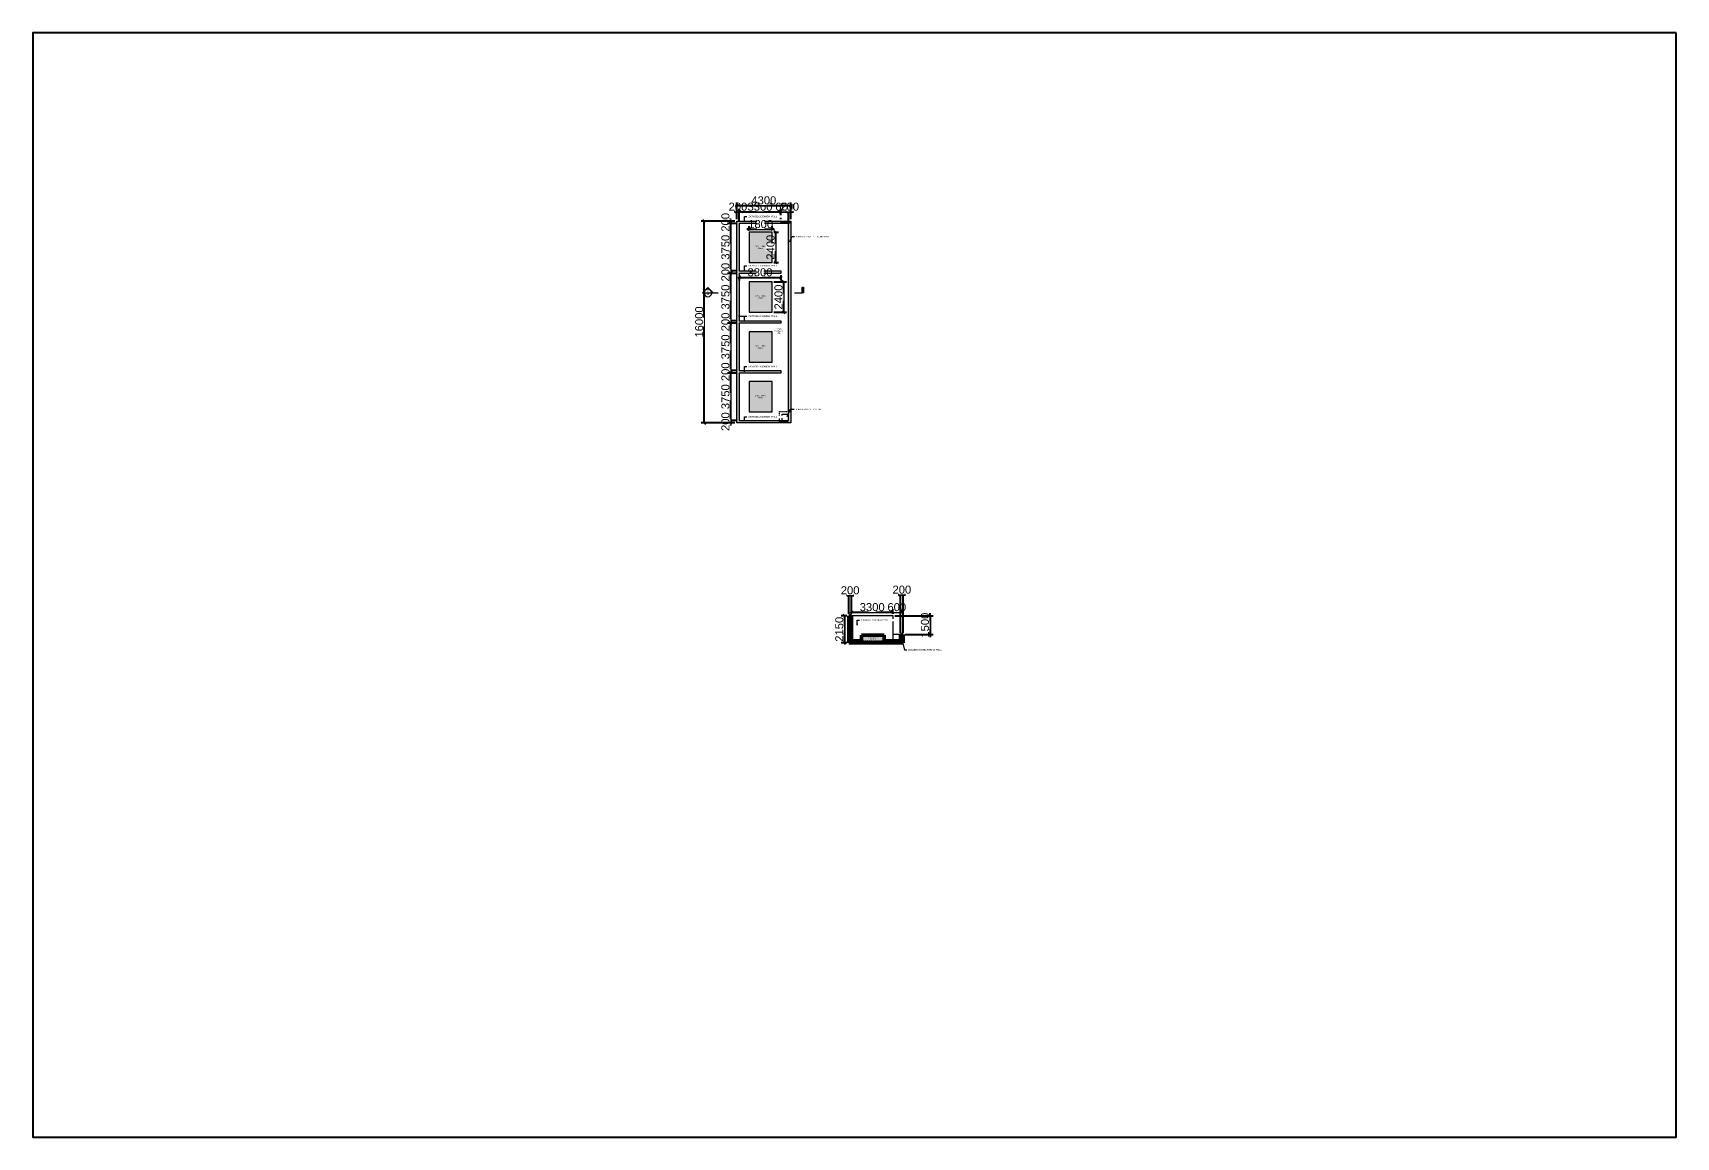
# Model space of a CAD drawing. Header units: millimetres. Extents: x 14826 to 891005, y -311366 to 56117.
# Drawn here: x 760724 to 891005, y -136285 to -48744 of the extents above; entities that cross this region are included whole.
import ezdxf

# ---------------------------------------------------------------- set-up
doc = ezdxf.new("R2010")
doc.units = ezdxf.units.MM
doc.linetypes.add('Dash', pattern=[6.35, 3.175, -3.175])
for name, color, linetype, lineweight in [('A-ANNO-DIMS', 7, 'Continuous', 9), ('A-FLOR-PATT', 7, 'Continuous', 50), ('A-WALL', 7, 'Continuous', 9), ('A-WALL-HDLN', 7, 'Dash', 9), ('A-WALL-PATT', 7, 'Continuous', 50), ('G-ANNO-SYMB', 7, 'Continuous', 9), ('G-ANNO-TEXT', 7, 'Continuous', 9), ('S-FNDN', 7, 'Continuous', 9), ('S-FNDN-IDEN', 7, 'Continuous', 9)]:
    doc.layers.add(name, color=color, linetype=linetype, lineweight=lineweight)
doc.styles.add('Arial', font='arial.ttf', dxfattribs={"height": 636.361708})
doc.styles.add('Arial_1', font='arial.ttf', dxfattribs={"height": 636.4})
doc.dimstyles.new('Greene_Arch_tick_-_2_5mm_Arial', dxfattribs={"dimscale": 304.8, "dimtxt": 255.06485, "dimasz": 0.656168, "dimexe": 0.787402, "dimexo": 0.492126, "dimgap": 0.246063, "dimtad": 1, "dimdec": 0, "dimzin": 0, "dimdsep": 46, "dimtxsty": 'Arial', "dimblk1": 'OBLIQUE', "dimblk2": 'OBLIQUE', "dimsah": 1, "dimcen": 0.09, "dimazin": 0, "dimtfac": 1, "dimtdec": 4, "dimtix": 1, "dimtmove": 0, "dimatfit": 3, "dimfxl": 1, "dimtvp": 1, "dimtfill": 1, "dimtolj": 1, "dimtzin": 0, "dimarcsym": 2})

msp = doc.modelspace()

# ---------------------------------------------------------------- texts
at = {"layer": 'S-FNDN-IDEN', "char_height": 100, "attachment_point": 1, "style": 'Arial'}
for s, insert, width in [('2400 x 1800 x', (817973.36474, -69555.25622), 1090.295), ('450mm', (818185.03141, -69717.31351), 577.215), ('Foundation', (819486.3284, -72337.65302), 865.8225), ('150mm', (819605.3909, -72175.59573), 577.215), ('Slab', (819701.30235, -72499.71031), 348.7340625), ('2400 x 1800 x', (817973.36474, -73505.25622), 1090.295), ('450mm', (818185.03141, -73667.31351), 577.215), ('2400 x 1800 x', (817973.36474, -77455.25622), 1090.295), ('450mm', (818185.03141, -77617.31351), 577.215), ('2400 x 1800 x', (826866.5437, -96590.61565), 1090.295), ('450mm', (827078.21037, -96752.67294), 577.215)]:
    msp.add_mtext(s, dxfattribs=dict(at, insert=insert, width=width))

# ---------------------------------------------------------------- blocks, each defined once
blk = doc.blocks.new('_Oblique')
at = {"color": 0, "linetype": 'ByBlock', "lineweight": -2}
blk.add_line((-0.5, -0.5), (0.5, 0.5), dxfattribs=at)
blk = doc.blocks.new('*D819')
at = {"layer": 'A-ANNO-DIMS', "color": 0, "lineweight": -2, "transparency": 16777216}
for p, q in [((816524, -62924), (816324, -62924)), ((816524, -63513), (816524, -62684)), ((816524, -62924), (816724, -62924)), ((816724, -63713), (816724, -62684)), ((816724, -62924), (816924, -62924))]:
    blk.add_line(p, q, dxfattribs=at)
at = {"layer": 'Defpoints', "color": 0, "transparency": 16777216}
for p in [(816524, -63663), (816724, -63863)]:
    blk.add_point(p, dxfattribs=at)
at = {"layer": 'A-ANNO-DIMS', "color": 0, "lineweight": -2, "transparency": 16777216, "xscale": 200, "yscale": 200, "zscale": 200}
blk.add_blockref('_Oblique', (816524, -62924), dxfattribs=at)
at = {"layer": 'A-ANNO-DIMS', "color": 0, "lineweight": -2, "transparency": 16777216, "xscale": 200, "yscale": 200, "zscale": 200, "rotation": 180}
blk.add_blockref('_Oblique', (816724, -62924), dxfattribs=at)
at = {"layer": 'A-ANNO-DIMS', "color": 0, "transparency": 16777216, "insert": (816624, -62525), "char_height": 636.4, "width": 346.1, "attachment_point": 5, "style": 'Arial', "bg_fill": 3, "box_fill_scale": 1.1, "bg_fill_color": 256, "bg_fill_true_color": 13158600, "bg_fill_transparency": 0}
blk.add_mtext('\\A1;200', dxfattribs=at)
at = {"layer": 'Defpoints', "color": 0, "transparency": 16777216}
blk.add_point((816724, -62924), dxfattribs=at)
blk = doc.blocks.new('*D820')
at = {"layer": 'A-ANNO-DIMS', "color": 0, "lineweight": -2, "transparency": 16777216}
for p, q in [((816724, -63713), (816724, -62684)), ((816724, -62924), (820024, -62924)), ((820024, -63513), (820024, -62684))]:
    blk.add_line(p, q, dxfattribs=at)
at = {"layer": 'Defpoints', "color": 0, "transparency": 16777216}
for p in [(820024, -62924), (820024, -63663), (816724, -63863)]:
    blk.add_point(p, dxfattribs=at)
at = {"layer": 'A-ANNO-DIMS', "color": 0, "lineweight": -2, "transparency": 16777216, "xscale": 200, "yscale": 200, "zscale": 200, "rotation": 180}
blk.add_blockref('_Oblique', (816724, -62924), dxfattribs=at)
at = {"layer": 'A-ANNO-DIMS', "color": 0, "lineweight": -2, "transparency": 16777216, "xscale": 200, "yscale": 200, "zscale": 200}
blk.add_blockref('_Oblique', (820024, -62924), dxfattribs=at)
at = {"layer": 'A-ANNO-DIMS', "color": 0, "transparency": 16777216, "insert": (818374, -62524), "char_height": 636.4, "width": 461.47, "attachment_point": 5, "style": 'Arial', "bg_fill": 3, "box_fill_scale": 1.1, "bg_fill_color": 256, "bg_fill_true_color": 13158600, "bg_fill_transparency": 0}
blk.add_mtext('\\A1;3300', dxfattribs=at)
blk = doc.blocks.new('*D821')
at = {"layer": 'A-ANNO-DIMS', "color": 0, "lineweight": -2, "transparency": 16777216}
for p, q in [((820024, -62924), (819824, -62924)), ((820024, -63513), (820024, -62684)), ((820024, -62924), (820624, -62924)), ((820624, -63713), (820624, -62684)), ((820624, -62924), (820824, -62924))]:
    blk.add_line(p, q, dxfattribs=at)
at = {"layer": 'Defpoints', "color": 0, "transparency": 16777216}
for p in [(820024, -63663), (820624, -63863)]:
    blk.add_point(p, dxfattribs=at)
at = {"layer": 'A-ANNO-DIMS', "color": 0, "lineweight": -2, "transparency": 16777216, "xscale": 200, "yscale": 200, "zscale": 200}
blk.add_blockref('_Oblique', (820024, -62924), dxfattribs=at)
at = {"layer": 'A-ANNO-DIMS', "color": 0, "lineweight": -2, "transparency": 16777216, "xscale": 200, "yscale": 200, "zscale": 200, "rotation": 180}
blk.add_blockref('_Oblique', (820624, -62924), dxfattribs=at)
at = {"layer": 'A-ANNO-DIMS', "color": 0, "transparency": 16777216, "insert": (820324, -62525), "char_height": 636.4, "width": 346.1, "attachment_point": 5, "style": 'Arial', "bg_fill": 3, "box_fill_scale": 1.1, "bg_fill_color": 256, "bg_fill_true_color": 13158600, "bg_fill_transparency": 0}
blk.add_mtext('\\A1;600', dxfattribs=at)
at = {"layer": 'Defpoints', "color": 0, "transparency": 16777216}
blk.add_point((820624, -62924), dxfattribs=at)
blk = doc.blocks.new('*D822')
at = {"layer": 'A-ANNO-DIMS', "color": 0, "lineweight": -2, "transparency": 16777216}
for p, q in [((820624, -62924), (820424, -62924)), ((820624, -63713), (820624, -62684)), ((820624, -62924), (820824, -62924)), ((820824, -63513), (820824, -62684)), ((820824, -62924), (821024, -62924))]:
    blk.add_line(p, q, dxfattribs=at)
at = {"layer": 'Defpoints', "color": 0, "transparency": 16777216}
for p in [(820824, -63663), (820624, -63863)]:
    blk.add_point(p, dxfattribs=at)
at = {"layer": 'A-ANNO-DIMS', "color": 0, "lineweight": -2, "transparency": 16777216, "xscale": 200, "yscale": 200, "zscale": 200}
blk.add_blockref('_Oblique', (820624, -62924), dxfattribs=at)
at = {"layer": 'A-ANNO-DIMS', "color": 0, "lineweight": -2, "transparency": 16777216, "xscale": 200, "yscale": 200, "zscale": 200, "rotation": 180}
blk.add_blockref('_Oblique', (820824, -62924), dxfattribs=at)
at = {"layer": 'A-ANNO-DIMS', "color": 0, "transparency": 16777216, "insert": (820724, -62525), "char_height": 636.4, "width": 346.1, "attachment_point": 5, "style": 'Arial', "bg_fill": 3, "box_fill_scale": 1.1, "bg_fill_color": 256, "bg_fill_true_color": 13158600, "bg_fill_transparency": 0}
blk.add_mtext('\\A1;200', dxfattribs=at)
at = {"layer": 'Defpoints', "color": 0, "transparency": 16777216}
blk.add_point((820824, -62924), dxfattribs=at)
blk = doc.blocks.new('*D823')
at = {"layer": 'A-ANNO-DIMS', "color": 0, "lineweight": -2, "transparency": 16777216}
for p, q in [((816524, -63513), (816524, -62184)), ((816524, -62424), (820824, -62424)), ((820824, -63513), (820824, -62184))]:
    blk.add_line(p, q, dxfattribs=at)
at = {"layer": 'Defpoints', "color": 0, "transparency": 16777216}
for p in [(820824, -62424), (816524, -63663), (820824, -63663)]:
    blk.add_point(p, dxfattribs=at)
at = {"layer": 'A-ANNO-DIMS', "color": 0, "lineweight": -2, "transparency": 16777216, "xscale": 200, "yscale": 200, "zscale": 200, "rotation": 180}
blk.add_blockref('_Oblique', (816524, -62424), dxfattribs=at)
at = {"layer": 'A-ANNO-DIMS', "color": 0, "lineweight": -2, "transparency": 16777216, "xscale": 200, "yscale": 200, "zscale": 200}
blk.add_blockref('_Oblique', (820824, -62424), dxfattribs=at)
at = {"layer": 'A-ANNO-DIMS', "color": 0, "transparency": 16777216, "insert": (818674, -62024), "char_height": 636.4, "width": 461.47, "attachment_point": 5, "style": 'Arial', "bg_fill": 3, "box_fill_scale": 1.1, "bg_fill_color": 256, "bg_fill_true_color": 13158600, "bg_fill_transparency": 0}
blk.add_mtext('\\A1;4300', dxfattribs=at)
blk = doc.blocks.new('*D824')
at = {"layer": 'A-ANNO-DIMS', "color": 0, "lineweight": -2, "transparency": 16777216}
for p, q in [((816374, -63663), (815792, -63663)), ((816032, -63663), (816032, -63463)), ((816032, -63663), (816032, -63863)), ((816574, -63863), (815792, -63863)), ((816032, -63863), (816032, -64063))]:
    blk.add_line(p, q, dxfattribs=at)
at = {"layer": 'Defpoints', "color": 0, "transparency": 16777216}
blk.add_point((816724, -63863), dxfattribs=at)
at = {"layer": 'A-ANNO-DIMS', "color": 0, "lineweight": -2, "transparency": 16777216, "xscale": 200, "yscale": 200, "zscale": 200}
for p, rotation in [((816032, -63663), 270), ((816032, -63863), 90)]:
    blk.add_blockref('_Oblique', p, dxfattribs=dict(at, rotation=rotation))
at = {"layer": 'A-ANNO-DIMS', "color": 0, "transparency": 16777216, "insert": (815632, -63763), "char_height": 636.4, "width": 346.1, "attachment_point": 5, "rotation": 90, "style": 'Arial', "bg_fill": 3, "box_fill_scale": 1.1, "bg_fill_color": 256, "bg_fill_true_color": 13158600, "bg_fill_transparency": 0}
blk.add_mtext('\\A1;200', dxfattribs=at)
at = {"layer": 'Defpoints', "color": 0, "transparency": 16777216}
for p in [(816524, -63663), (816032, -63863)]:
    blk.add_point(p, dxfattribs=at)
blk = doc.blocks.new('*D825')
at = {"layer": 'A-ANNO-DIMS', "color": 0, "lineweight": -2, "transparency": 16777216}
for p, q in [((816574, -63863), (815792, -63863)), ((816032, -63863), (816032, -67613)), ((816574, -67613), (815792, -67613))]:
    blk.add_line(p, q, dxfattribs=at)
at = {"layer": 'Defpoints', "color": 0, "transparency": 16777216}
for p in [(816724, -63863), (816032, -67613), (816724, -67613)]:
    blk.add_point(p, dxfattribs=at)
at = {"layer": 'A-ANNO-DIMS', "color": 0, "lineweight": -2, "transparency": 16777216, "xscale": 200, "yscale": 200, "zscale": 200}
for p, rotation in [((816032, -63863), 90), ((816032, -67613), 270)]:
    blk.add_blockref('_Oblique', p, dxfattribs=dict(at, rotation=rotation))
at = {"layer": 'A-ANNO-DIMS', "color": 0, "transparency": 16777216, "insert": (815632, -65738), "char_height": 636.4, "width": 461.47, "attachment_point": 5, "rotation": 90, "style": 'Arial', "bg_fill": 3, "box_fill_scale": 1.1, "bg_fill_color": 256, "bg_fill_true_color": 13158600, "bg_fill_transparency": 0}
blk.add_mtext('\\A1;3750', dxfattribs=at)
blk = doc.blocks.new('*D826')
at = {"layer": 'A-ANNO-DIMS', "color": 0, "lineweight": -2, "transparency": 16777216}
for p, q in [((816574, -67613), (815792, -67613)), ((816032, -67613), (816032, -67413)), ((816032, -67613), (816032, -67813)), ((816574, -67813), (815792, -67813)), ((816032, -67813), (816032, -68013))]:
    blk.add_line(p, q, dxfattribs=at)
at = {"layer": 'Defpoints', "color": 0, "transparency": 16777216}
for p in [(816724, -67613), (816724, -67813)]:
    blk.add_point(p, dxfattribs=at)
at = {"layer": 'A-ANNO-DIMS', "color": 0, "lineweight": -2, "transparency": 16777216, "xscale": 200, "yscale": 200, "zscale": 200}
for p, rotation in [((816032, -67613), 270), ((816032, -67813), 90)]:
    blk.add_blockref('_Oblique', p, dxfattribs=dict(at, rotation=rotation))
at = {"layer": 'A-ANNO-DIMS', "color": 0, "transparency": 16777216, "insert": (815632, -67713), "char_height": 636.4, "width": 346.1, "attachment_point": 5, "rotation": 90, "style": 'Arial', "bg_fill": 3, "box_fill_scale": 1.1, "bg_fill_color": 256, "bg_fill_true_color": 13158600, "bg_fill_transparency": 0}
blk.add_mtext('\\A1;200', dxfattribs=at)
at = {"layer": 'Defpoints', "color": 0, "transparency": 16777216}
blk.add_point((816032, -67813), dxfattribs=at)
blk = doc.blocks.new('*D827')
at = {"layer": 'A-ANNO-DIMS', "color": 0, "lineweight": -2, "transparency": 16777216}
for p, q in [((816574, -67813), (815792, -67813)), ((816032, -67813), (816032, -71563)), ((816574, -71563), (815792, -71563))]:
    blk.add_line(p, q, dxfattribs=at)
at = {"layer": 'Defpoints', "color": 0, "transparency": 16777216}
for p in [(816724, -67813), (816032, -71563), (816724, -71563)]:
    blk.add_point(p, dxfattribs=at)
at = {"layer": 'A-ANNO-DIMS', "color": 0, "lineweight": -2, "transparency": 16777216, "xscale": 200, "yscale": 200, "zscale": 200}
for p, rotation in [((816032, -67813), 90), ((816032, -71563), 270)]:
    blk.add_blockref('_Oblique', p, dxfattribs=dict(at, rotation=rotation))
at = {"layer": 'A-ANNO-DIMS', "color": 0, "transparency": 16777216, "insert": (815632, -69688), "char_height": 636.4, "width": 461.47, "attachment_point": 5, "rotation": 90, "style": 'Arial', "bg_fill": 3, "box_fill_scale": 1.1, "bg_fill_color": 256, "bg_fill_true_color": 13158600, "bg_fill_transparency": 0}
blk.add_mtext('\\A1;3750', dxfattribs=at)
blk = doc.blocks.new('*D828')
at = {"layer": 'A-ANNO-DIMS', "color": 0, "lineweight": -2, "transparency": 16777216}
for p, q in [((816574, -71563), (815792, -71563)), ((816032, -71563), (816032, -71363)), ((816032, -71563), (816032, -71763)), ((816574, -71763), (815792, -71763)), ((816032, -71763), (816032, -71963))]:
    blk.add_line(p, q, dxfattribs=at)
at = {"layer": 'Defpoints', "color": 0, "transparency": 16777216}
for p in [(816724, -71563), (816724, -71763)]:
    blk.add_point(p, dxfattribs=at)
at = {"layer": 'A-ANNO-DIMS', "color": 0, "lineweight": -2, "transparency": 16777216, "xscale": 200, "yscale": 200, "zscale": 200}
for p, rotation in [((816032, -71563), 270), ((816032, -71763), 90)]:
    blk.add_blockref('_Oblique', p, dxfattribs=dict(at, rotation=rotation))
at = {"layer": 'A-ANNO-DIMS', "color": 0, "transparency": 16777216, "insert": (815632, -71663), "char_height": 636.4, "width": 346.1, "attachment_point": 5, "rotation": 90, "style": 'Arial', "bg_fill": 3, "box_fill_scale": 1.1, "bg_fill_color": 256, "bg_fill_true_color": 13158600, "bg_fill_transparency": 0}
blk.add_mtext('\\A1;200', dxfattribs=at)
at = {"layer": 'Defpoints', "color": 0, "transparency": 16777216}
blk.add_point((816032, -71763), dxfattribs=at)
blk = doc.blocks.new('*D829')
at = {"layer": 'A-ANNO-DIMS', "color": 0, "lineweight": -2, "transparency": 16777216}
for p, q in [((816574, -71763), (815792, -71763)), ((816032, -71763), (816032, -75513)), ((816574, -75513), (815792, -75513))]:
    blk.add_line(p, q, dxfattribs=at)
at = {"layer": 'Defpoints', "color": 0, "transparency": 16777216}
for p in [(816724, -71763), (816032, -75513), (816724, -75513)]:
    blk.add_point(p, dxfattribs=at)
at = {"layer": 'A-ANNO-DIMS', "color": 0, "lineweight": -2, "transparency": 16777216, "xscale": 200, "yscale": 200, "zscale": 200}
for p, rotation in [((816032, -71763), 90), ((816032, -75513), 270)]:
    blk.add_blockref('_Oblique', p, dxfattribs=dict(at, rotation=rotation))
at = {"layer": 'A-ANNO-DIMS', "color": 0, "transparency": 16777216, "insert": (815632, -73638), "char_height": 636.4, "width": 461.47, "attachment_point": 5, "rotation": 90, "style": 'Arial', "bg_fill": 3, "box_fill_scale": 1.1, "bg_fill_color": 256, "bg_fill_true_color": 13158600, "bg_fill_transparency": 0}
blk.add_mtext('\\A1;3750', dxfattribs=at)
blk = doc.blocks.new('*D830')
at = {"layer": 'A-ANNO-DIMS', "color": 0, "lineweight": -2, "transparency": 16777216}
for p, q in [((816574, -75513), (815792, -75513)), ((816032, -75513), (816032, -75313)), ((816032, -75513), (816032, -75713)), ((816574, -75713), (815792, -75713)), ((816032, -75713), (816032, -75913))]:
    blk.add_line(p, q, dxfattribs=at)
at = {"layer": 'Defpoints', "color": 0, "transparency": 16777216}
for p in [(816724, -75513), (816724, -75713)]:
    blk.add_point(p, dxfattribs=at)
at = {"layer": 'A-ANNO-DIMS', "color": 0, "lineweight": -2, "transparency": 16777216, "xscale": 200, "yscale": 200, "zscale": 200}
for p, rotation in [((816032, -75513), 270), ((816032, -75713), 90)]:
    blk.add_blockref('_Oblique', p, dxfattribs=dict(at, rotation=rotation))
at = {"layer": 'A-ANNO-DIMS', "color": 0, "transparency": 16777216, "insert": (815632, -75613), "char_height": 636.4, "width": 346.1, "attachment_point": 5, "rotation": 90, "style": 'Arial', "bg_fill": 3, "box_fill_scale": 1.1, "bg_fill_color": 256, "bg_fill_true_color": 13158600, "bg_fill_transparency": 0}
blk.add_mtext('\\A1;200', dxfattribs=at)
at = {"layer": 'Defpoints', "color": 0, "transparency": 16777216}
blk.add_point((816032, -75713), dxfattribs=at)
blk = doc.blocks.new('*D831')
at = {"layer": 'A-ANNO-DIMS', "color": 0, "lineweight": -2, "transparency": 16777216}
for p, q in [((816574, -75713), (815792, -75713)), ((816032, -75713), (816032, -79463)), ((816574, -79463), (815792, -79463))]:
    blk.add_line(p, q, dxfattribs=at)
at = {"layer": 'Defpoints', "color": 0, "transparency": 16777216}
for p in [(816724, -75713), (816032, -79463), (816724, -79463)]:
    blk.add_point(p, dxfattribs=at)
at = {"layer": 'A-ANNO-DIMS', "color": 0, "lineweight": -2, "transparency": 16777216, "xscale": 200, "yscale": 200, "zscale": 200}
for p, rotation in [((816032, -75713), 90), ((816032, -79463), 270)]:
    blk.add_blockref('_Oblique', p, dxfattribs=dict(at, rotation=rotation))
at = {"layer": 'A-ANNO-DIMS', "color": 0, "transparency": 16777216, "insert": (815632, -77588), "char_height": 636.4, "width": 461.47, "attachment_point": 5, "rotation": 90, "style": 'Arial', "bg_fill": 3, "box_fill_scale": 1.1, "bg_fill_color": 256, "bg_fill_true_color": 13158600, "bg_fill_transparency": 0}
blk.add_mtext('\\A1;3750', dxfattribs=at)
blk = doc.blocks.new('*D832')
at = {"layer": 'A-ANNO-DIMS', "color": 0, "lineweight": -2, "transparency": 16777216}
for p, q in [((816574, -79463), (815792, -79463)), ((816032, -79463), (816032, -79263)), ((816032, -79463), (816032, -79663)), ((816374, -79663), (815792, -79663)), ((816032, -79663), (816032, -79863))]:
    blk.add_line(p, q, dxfattribs=at)
at = {"layer": 'Defpoints', "color": 0, "transparency": 16777216}
blk.add_point((816724, -79463), dxfattribs=at)
at = {"layer": 'A-ANNO-DIMS', "color": 0, "lineweight": -2, "transparency": 16777216, "xscale": 200, "yscale": 200, "zscale": 200}
for p, rotation in [((816032, -79463), 270), ((816032, -79663), 90)]:
    blk.add_blockref('_Oblique', p, dxfattribs=dict(at, rotation=rotation))
at = {"layer": 'A-ANNO-DIMS', "color": 0, "transparency": 16777216, "insert": (815632, -79563), "char_height": 636.4, "width": 346.1, "attachment_point": 5, "rotation": 90, "style": 'Arial', "bg_fill": 3, "box_fill_scale": 1.1, "bg_fill_color": 256, "bg_fill_true_color": 13158600, "bg_fill_transparency": 0}
blk.add_mtext('\\A1;200', dxfattribs=at)
at = {"layer": 'Defpoints', "color": 0, "transparency": 16777216}
for p in [(816032, -79663), (816524, -79663)]:
    blk.add_point(p, dxfattribs=at)
blk = doc.blocks.new('*D833')
at = {"layer": 'A-ANNO-DIMS', "color": 0, "lineweight": -2, "transparency": 16777216}
for p, q in [((816374, -63663), (813713, -63663)), ((813953, -79663), (813953, -63663)), ((816374, -79663), (813713, -79663))]:
    blk.add_line(p, q, dxfattribs=at)
at = {"layer": 'Defpoints', "color": 0, "transparency": 16777216}
for p in [(813953, -63663), (816524, -63663), (816524, -79663)]:
    blk.add_point(p, dxfattribs=at)
at = {"layer": 'A-ANNO-DIMS', "color": 0, "lineweight": -2, "transparency": 16777216, "xscale": 200, "yscale": 200, "zscale": 200}
for p, rotation in [((813953, -63663), 90), ((813953, -79663), 270)]:
    blk.add_blockref('_Oblique', p, dxfattribs=dict(at, rotation=rotation))
at = {"layer": 'A-ANNO-DIMS', "color": 0, "transparency": 16777216, "insert": (813553, -71663), "char_height": 636.4, "width": 576.84, "attachment_point": 5, "rotation": 90, "style": 'Arial', "bg_fill": 3, "box_fill_scale": 1.1, "bg_fill_color": 256, "bg_fill_true_color": 13158600, "bg_fill_transparency": 0}
blk.add_mtext('\\A1;16000', dxfattribs=at)
blk = doc.blocks.new('*D834')
at = {"layer": 'A-ANNO-DIMS', "color": 0, "lineweight": -2, "transparency": 16777216}
for p, q in [((817524, -64304), (817324, -64304)), ((817524, -64388), (817524, -64064)), ((817524, -64304), (819324, -64304)), ((819324, -64388), (819324, -64064)), ((819324, -64304), (819524, -64304))]:
    blk.add_line(p, q, dxfattribs=at)
at = {"layer": 'A-ANNO-DIMS', "color": 0, "lineweight": -2, "transparency": 16777216, "xscale": 200, "yscale": 200, "zscale": 200}
blk.add_blockref('_Oblique', (817524, -64304), dxfattribs=at)
at = {"layer": 'A-ANNO-DIMS', "color": 0, "lineweight": -2, "transparency": 16777216, "xscale": 200, "yscale": 200, "zscale": 200, "rotation": 180}
blk.add_blockref('_Oblique', (819324, -64304), dxfattribs=at)
at = {"layer": 'A-ANNO-DIMS', "color": 0, "transparency": 16777216, "insert": (818424, -63904), "char_height": 636.4, "width": 461.47, "attachment_point": 5, "style": 'Arial', "bg_fill": 3, "box_fill_scale": 1.1, "bg_fill_color": 256, "bg_fill_true_color": 13158600, "bg_fill_transparency": 0}
blk.add_mtext('\\A1;1800', dxfattribs=at)
at = {"layer": 'Defpoints', "color": 0, "transparency": 16777216}
for p in [(817524, -64538), (819324, -64304), (819324, -64538)]:
    blk.add_point(p, dxfattribs=at)
blk = doc.blocks.new('*D835')
at = {"layer": 'A-ANNO-DIMS', "color": 0, "lineweight": -2, "transparency": 16777216}
for p, q in [((819474, -64538), (819845, -64538)), ((819605, -64538), (819605, -66938)), ((819474, -66938), (819845, -66938))]:
    blk.add_line(p, q, dxfattribs=at)
at = {"layer": 'A-ANNO-DIMS', "color": 0, "lineweight": -2, "transparency": 16777216, "xscale": 200, "yscale": 200, "zscale": 200}
for p, rotation in [((819605, -64538), 90), ((819605, -66938), 270)]:
    blk.add_blockref('_Oblique', p, dxfattribs=dict(at, rotation=rotation))
at = {"layer": 'A-ANNO-DIMS', "color": 0, "transparency": 16777216, "insert": (819205, -65738), "char_height": 636.4, "width": 461.47, "attachment_point": 5, "rotation": 90, "style": 'Arial', "bg_fill": 3, "box_fill_scale": 1.1, "bg_fill_color": 256, "bg_fill_true_color": 13158600, "bg_fill_transparency": 0}
blk.add_mtext('\\A1;2400', dxfattribs=at)
at = {"layer": 'Defpoints', "color": 0, "transparency": 16777216}
for p in [(819324, -64538), (819324, -66938), (819605, -66938)]:
    blk.add_point(p, dxfattribs=at)
blk = doc.blocks.new('*D836')
at = {"layer": 'A-ANNO-DIMS', "color": 0, "lineweight": -2, "transparency": 16777216}
for p, q in [((816724, -68128), (820024, -68128)), ((816724, -68207), (816724, -68368)), ((820024, -67963), (820024, -68368))]:
    blk.add_line(p, q, dxfattribs=at)
at = {"layer": 'Defpoints', "color": 0, "transparency": 16777216}
for p in [(816724, -68057), (820024, -67813), (820024, -68128)]:
    blk.add_point(p, dxfattribs=at)
at = {"layer": 'A-ANNO-DIMS', "color": 0, "lineweight": -2, "transparency": 16777216, "xscale": 200, "yscale": 200, "zscale": 200, "rotation": 180}
blk.add_blockref('_Oblique', (816724, -68128), dxfattribs=at)
at = {"layer": 'A-ANNO-DIMS', "color": 0, "lineweight": -2, "transparency": 16777216, "xscale": 200, "yscale": 200, "zscale": 200}
blk.add_blockref('_Oblique', (820024, -68128), dxfattribs=at)
at = {"layer": 'A-ANNO-DIMS', "color": 0, "transparency": 16777216, "insert": (818374, -67728), "char_height": 636.4, "width": 461.47, "attachment_point": 5, "style": 'Arial', "bg_fill": 3, "box_fill_scale": 1.1, "bg_fill_color": 256, "bg_fill_true_color": 13158600, "bg_fill_transparency": 0}
blk.add_mtext('\\A1;3300', dxfattribs=at)
blk = doc.blocks.new('*D838')
at = {"layer": 'A-ANNO-DIMS', "color": 0, "lineweight": -2, "transparency": 16777216}
for p, q in [((819474, -68488), (820479, -68488)), ((820239, -68488), (820239, -70888)), ((819474, -70888), (820479, -70888))]:
    blk.add_line(p, q, dxfattribs=at)
at = {"layer": 'A-ANNO-DIMS', "color": 0, "lineweight": -2, "transparency": 16777216, "xscale": 200, "yscale": 200, "zscale": 200}
for p, rotation in [((820239, -68488), 90), ((820239, -70888), 270)]:
    blk.add_blockref('_Oblique', p, dxfattribs=dict(at, rotation=rotation))
at = {"layer": 'A-ANNO-DIMS', "color": 0, "transparency": 16777216, "insert": (819839, -69688), "char_height": 636.4, "width": 461.47, "attachment_point": 5, "rotation": 90, "style": 'Arial', "bg_fill": 3, "box_fill_scale": 1.1, "bg_fill_color": 256, "bg_fill_true_color": 13158600, "bg_fill_transparency": 0}
blk.add_mtext('\\A1;2400', dxfattribs=at)
at = {"layer": 'Defpoints', "color": 0, "transparency": 16777216}
for p in [(819324, -68488), (819324, -70888), (820239, -70888)]:
    blk.add_point(p, dxfattribs=at)
blk = doc.blocks.new('Section - M_Section Tail - Filled-13536-TRANSFORMERS')
at = {"layer": 'G-ANNO-SYMB'}
blk.add_hatch(color=256, dxfattribs=at).paths.add_polyline_path([(0, 9), (0, 0), (-2, 0), (-2, 9)])
for p, q in [((0, 9), (-2, 9)), ((-2, 9), (-2, 0)), ((-2, 0), (0, 0)), ((0, 0), (0, 9))]:
    blk.add_line(p, q, dxfattribs=at)
blk = doc.blocks.new('Section - M_Section Head - Filled-853-TRANSFORMERS')
at = {"layer": 'G-ANNO-SYMB'}
h = blk.add_hatch(color=256, dxfattribs=at)
edge = h.paths.add_edge_path()
edge.add_line((-14.5, 0), (-10.2, 4.2))
edge.add_arc((-6, 0), 6, 135, 180)
edge.add_line((-12, 0), (-14.5, 0))
h = blk.add_hatch(color=256, dxfattribs=at)
edge = h.paths.add_edge_path()
edge.add_line((-6, 8.5), (-6, 6))
edge.add_arc((-6, 0), 6, 90, 135)
edge.add_line((-10.2, 4.2), (-6, 8.5))
h = blk.add_hatch(color=256, dxfattribs=at)
edge = h.paths.add_edge_path()
edge.add_line((-6, 8.5), (-1.8, 4.2))
edge.add_arc((-6, 0), 6, 45, 90)
edge.add_line((-6, 6), (-6, 8.5))
h = blk.add_hatch(color=256, dxfattribs=at)
edge = h.paths.add_edge_path()
edge.add_line((2.5, 0), (0, 0))
edge.add_arc((-6, 0), 6, 360, 405)
edge.add_line((-1.8, 4.2), (2.5, 0))
for p, q in [((-6, 8.5), (-14.5, 0)), ((-10.2, 4.2), (-14.5, 0)), ((-14.5, 0), (-12, 0)), ((-6, 8.5), (-10.2, 4.2)), ((-6, 8.5), (2.5, 0)), ((-6, 6), (-6, 8.5)), ((-6, 8.5), (-6, 6)), ((-1.8, 4.2), (-6, 8.5)), ((2.5, 0), (-1.8, 4.2)), ((0, 0), (2.5, 0)), ((-12, 0), (-14.5, 0)), ((0, 0), (2.5, 0))]:
    blk.add_line(p, q, dxfattribs=at)
for start, end in [(360, 180), (135, 180), (180, 360), (90, 135), (45, 90), (360, 45)]:
    blk.add_arc((-6, 0), 6, start, end, dxfattribs=at)
blk = doc.blocks.new('*D841')
at = {"layer": 'A-ANNO-DIMS', "color": 0, "lineweight": -2, "transparency": 16777216}
for p, q in [((829068, -94948), (832092, -94948)), ((831852, -94948), (831852, -94748)), ((831852, -94948), (831852, -96448)), ((829868, -96448), (832092, -96448)), ((831852, -96448), (831852, -96648))]:
    blk.add_line(p, q, dxfattribs=at)
at = {"layer": 'Defpoints', "color": 0, "transparency": 16777216}
for p in [(828918, -94948), (829718, -96448)]:
    blk.add_point(p, dxfattribs=at)
at = {"layer": 'A-ANNO-DIMS', "color": 0, "lineweight": -2, "transparency": 16777216, "xscale": 200, "yscale": 200, "zscale": 200}
for p, rotation in [((831852, -94948), 270), ((831852, -96448), 90)]:
    blk.add_blockref('_Oblique', p, dxfattribs=dict(at, rotation=rotation))
at = {"layer": 'A-ANNO-DIMS', "color": 0, "transparency": 16777216, "insert": (831452, -95698), "char_height": 636.4, "width": 461.47, "attachment_point": 5, "rotation": 90, "style": 'Arial', "bg_fill": 3, "box_fill_scale": 1.1, "bg_fill_color": 256, "bg_fill_true_color": 13158600, "bg_fill_transparency": 0}
blk.add_mtext('\\A1;1500', dxfattribs=at)
at = {"layer": 'Defpoints', "color": 0, "transparency": 16777216}
blk.add_point((831852, -96448), dxfattribs=at)
blk = doc.blocks.new('*D844')
at = {"layer": 'A-ANNO-DIMS', "color": 0, "lineweight": -2, "transparency": 16777216}
for p, q in [((825268, -94948), (824819, -94948)), ((825059, -94948), (825059, -97098)), ((825268, -97098), (824819, -97098))]:
    blk.add_line(p, q, dxfattribs=at)
at = {"layer": 'A-ANNO-DIMS', "color": 0, "lineweight": -2, "transparency": 16777216, "xscale": 200, "yscale": 200, "zscale": 200}
for p, rotation in [((825059, -94948), 90), ((825059, -97098), 270)]:
    blk.add_blockref('_Oblique', p, dxfattribs=dict(at, rotation=rotation))
at = {"layer": 'A-ANNO-DIMS', "color": 0, "transparency": 16777216, "insert": (824659, -96023), "char_height": 636.4, "width": 461.47, "attachment_point": 5, "rotation": 90, "style": 'Arial', "bg_fill": 3, "box_fill_scale": 1.1, "bg_fill_color": 256, "bg_fill_true_color": 13158600, "bg_fill_transparency": 0}
blk.add_mtext('\\A1;2150', dxfattribs=at)
at = {"layer": 'Defpoints', "color": 0, "transparency": 16777216}
for p in [(825418, -94948), (825059, -97098), (825418, -97098)]:
    blk.add_point(p, dxfattribs=at)
blk = doc.blocks.new('*D845')
at = {"layer": 'A-ANNO-DIMS', "color": 0, "lineweight": -2, "transparency": 16777216}
for p, q in [((825418, -93337), (825218, -93337)), ((825418, -94798), (825418, -93097)), ((825418, -93337), (825618, -93337)), ((825618, -94798), (825618, -93097)), ((825618, -93337), (825818, -93337))]:
    blk.add_line(p, q, dxfattribs=at)
at = {"layer": 'Defpoints', "color": 0, "transparency": 16777216}
for p in [(825418, -94948), (825618, -94948)]:
    blk.add_point(p, dxfattribs=at)
at = {"layer": 'A-ANNO-DIMS', "color": 0, "lineweight": -2, "transparency": 16777216, "xscale": 200, "yscale": 200, "zscale": 200}
blk.add_blockref('_Oblique', (825418, -93337), dxfattribs=at)
at = {"layer": 'A-ANNO-DIMS', "color": 0, "lineweight": -2, "transparency": 16777216, "xscale": 200, "yscale": 200, "zscale": 200, "rotation": 180}
blk.add_blockref('_Oblique', (825618, -93337), dxfattribs=at)
at = {"layer": 'A-ANNO-DIMS', "color": 0, "transparency": 16777216, "insert": (825518, -92937), "char_height": 636.4, "width": 346.1, "attachment_point": 5, "style": 'Arial', "bg_fill": 3, "box_fill_scale": 1.1, "bg_fill_color": 256, "bg_fill_true_color": 13158600, "bg_fill_transparency": 0}
blk.add_mtext('\\A1;200', dxfattribs=at)
at = {"layer": 'Defpoints', "color": 0, "transparency": 16777216}
blk.add_point((825618, -93337), dxfattribs=at)
blk = doc.blocks.new('*D846')
at = {"layer": 'A-ANNO-DIMS', "color": 0, "lineweight": -2, "transparency": 16777216}
for p, q in [((825618, -94798), (825618, -94432)), ((825618, -94672), (828918, -94672)), ((828918, -94798), (828918, -94432))]:
    blk.add_line(p, q, dxfattribs=at)
at = {"layer": 'Defpoints', "color": 0, "transparency": 16777216}
for p in [(825618, -94948), (828918, -94672), (828918, -94948)]:
    blk.add_point(p, dxfattribs=at)
at = {"layer": 'A-ANNO-DIMS', "color": 0, "lineweight": -2, "transparency": 16777216, "xscale": 200, "yscale": 200, "zscale": 200, "rotation": 180}
blk.add_blockref('_Oblique', (825618, -94672), dxfattribs=at)
at = {"layer": 'A-ANNO-DIMS', "color": 0, "lineweight": -2, "transparency": 16777216, "xscale": 200, "yscale": 200, "zscale": 200}
blk.add_blockref('_Oblique', (828918, -94672), dxfattribs=at)
at = {"layer": 'A-ANNO-DIMS', "color": 0, "transparency": 16777216, "insert": (827268, -94272), "char_height": 636.4, "width": 461.47, "attachment_point": 5, "style": 'Arial', "bg_fill": 3, "box_fill_scale": 1.1, "bg_fill_color": 256, "bg_fill_true_color": 13158600, "bg_fill_transparency": 0}
blk.add_mtext('\\A1;3300', dxfattribs=at)
blk = doc.blocks.new('*D847')
at = {"layer": 'A-ANNO-DIMS', "color": 0, "lineweight": -2, "transparency": 16777216}
for p, q in [((828918, -94672), (828718, -94672)), ((828918, -94798), (828918, -94432)), ((828918, -94672), (829518, -94672)), ((829518, -96298), (829518, -94432)), ((829518, -94672), (829718, -94672))]:
    blk.add_line(p, q, dxfattribs=at)
at = {"layer": 'Defpoints', "color": 0, "transparency": 16777216}
blk.add_point((829518, -96448), dxfattribs=at)
at = {"layer": 'A-ANNO-DIMS', "color": 0, "lineweight": -2, "transparency": 16777216, "xscale": 200, "yscale": 200, "zscale": 200}
blk.add_blockref('_Oblique', (828918, -94672), dxfattribs=at)
at = {"layer": 'A-ANNO-DIMS', "color": 0, "lineweight": -2, "transparency": 16777216, "xscale": 200, "yscale": 200, "zscale": 200, "rotation": 180}
blk.add_blockref('_Oblique', (829518, -94672), dxfattribs=at)
at = {"layer": 'A-ANNO-DIMS', "color": 0, "transparency": 16777216, "insert": (829218, -94272), "char_height": 636.4, "width": 346.1, "attachment_point": 5, "style": 'Arial', "bg_fill": 3, "box_fill_scale": 1.1, "bg_fill_color": 256, "bg_fill_true_color": 13158600, "bg_fill_transparency": 0}
blk.add_mtext('\\A1;600', dxfattribs=at)
at = {"layer": 'Defpoints', "color": 0, "transparency": 16777216}
for p in [(828918, -94948), (829518, -94672)]:
    blk.add_point(p, dxfattribs=at)
blk = doc.blocks.new('*D848')
at = {"layer": 'A-ANNO-DIMS', "color": 0, "lineweight": -2, "transparency": 16777216}
for p, q in [((829518, -93287), (829318, -93287)), ((829518, -96298), (829518, -93047)), ((829518, -93287), (829718, -93287)), ((829718, -96298), (829718, -93047)), ((829718, -93287), (829918, -93287))]:
    blk.add_line(p, q, dxfattribs=at)
at = {"layer": 'Defpoints', "color": 0, "transparency": 16777216}
for p in [(829518, -96448), (829718, -96448)]:
    blk.add_point(p, dxfattribs=at)
at = {"layer": 'A-ANNO-DIMS', "color": 0, "lineweight": -2, "transparency": 16777216, "xscale": 200, "yscale": 200, "zscale": 200}
blk.add_blockref('_Oblique', (829518, -93287), dxfattribs=at)
at = {"layer": 'A-ANNO-DIMS', "color": 0, "lineweight": -2, "transparency": 16777216, "xscale": 200, "yscale": 200, "zscale": 200, "rotation": 180}
blk.add_blockref('_Oblique', (829718, -93287), dxfattribs=at)
at = {"layer": 'A-ANNO-DIMS', "color": 0, "transparency": 16777216, "insert": (829618, -92887), "char_height": 636.4, "width": 346.1, "attachment_point": 5, "style": 'Arial', "bg_fill": 3, "box_fill_scale": 1.1, "bg_fill_color": 256, "bg_fill_true_color": 13158600, "bg_fill_transparency": 0}
blk.add_mtext('\\A1;200', dxfattribs=at)
at = {"layer": 'Defpoints', "color": 0, "transparency": 16777216}
blk.add_point((829718, -93287), dxfattribs=at)

# ---------------------------------------------------------------- hatches: boundary and pattern name
at = {"layer": 'A-FLOR-PATT', "lineweight": 25, "true_color": 0xc0c0c0}
msp.add_hatch(color=9, dxfattribs=at).paths.add_polyline_path([(825417.57312, -97097.9267), (829717.57312, -97097.9267), (829717.57312, -96947.9267), (825417.57312, -96947.9267)])
at = {"layer": 'A-WALL', "true_color": 0xc0c0c0}
for points in [[(816524.39416, -79462.56727), (816724.39416, -79462.56727), (816724.39416, -63662.56727), (816524.39416, -63662.56727), (816524.39416, -71854.07994)], [(820024.39416, -63862.56727), (820024.39416, -63662.56727), (816724.39416, -63662.56727), (816724.39416, -63862.56727)], [(820824.39416, -63862.56727), (820824.39416, -63662.56727), (820024.39416, -63662.56727), (820024.39416, -63862.56727), (820624.39416, -63862.56727)], [(820624.39416, -79662.56727), (820824.39416, -79662.56727), (820824.39416, -63862.56727), (820624.39416, -63862.56727), (820624.39416, -79462.56727)], [(820024.39416, -67812.56727), (820024.39416, -67612.56727), (816724.39416, -67612.56727), (816724.39416, -67812.56727)], [(820024.39416, -71762.56727), (820024.39416, -71562.56727), (816724.39416, -71562.56727), (816724.39416, -71762.56727)], [(820024.39416, -75712.56727), (820024.39416, -75512.56727), (816724.39416, -75512.56727), (816724.39416, -75712.56727)], [(820024.39416, -79662.56727), (820024.39416, -79462.56727), (816524.39416, -79462.56727), (816524.39416, -79662.56727)], [(820624.39416, -79662.56727), (820624.39416, -79462.56727), (820024.39416, -79462.56727), (820024.39416, -79662.56727)]]:
    msp.add_hatch(color=9, dxfattribs=at).paths.add_polyline_path(points)
at = {"layer": 'A-WALL-PATT', "lineweight": 25, "true_color": 0xc0c0c0}
for points in [[(825617.57312, -96947.9267), (825617.57312, -94947.9267), (825417.57312, -94947.9267), (825417.57312, -96947.9267)], [(829717.57312, -96947.9267), (829717.57312, -96447.9267), (829517.57312, -96447.9267), (829517.57312, -96947.9267)]]:
    msp.add_hatch(color=9, dxfattribs=at).paths.add_polyline_path(points)
at = {"layer": 'G-ANNO-TEXT'}
msp.add_hatch(color=256, dxfattribs=at).paths.add_polyline_path([(820721.80342, -65308.54525), (820791.36661, -65231.87108), (820743.70982, -65207.36187)])
at = {"layer": 'S-FNDN', "true_color": 0xc0c0c0}
for points in [[(819324.39416, -66937.56727), (819324.39416, -64537.56727), (817524.39416, -64537.56727), (817524.39416, -66937.56727)], [(819324.39416, -70887.56727), (819324.39416, -68487.56727), (817524.39416, -68487.56727), (817524.39416, -70887.56727)], [(819324.39416, -74837.56727), (819324.39416, -72437.56727), (817524.39416, -72437.56727), (817524.39416, -74837.56727)], [(819324.39416, -78787.56727), (819324.39416, -76387.56727), (817524.39416, -76387.56727), (817524.39416, -78787.56727)]]:
    msp.add_hatch(color=9, dxfattribs=at).paths.add_polyline_path(points)
at = {"layer": 'S-FNDN', "lineweight": 5, "true_color": 0xc0c0c0}
msp.add_hatch(color=9, dxfattribs=at).paths.add_polyline_path([(828217.57312, -96947.9267), (828217.57312, -96497.9267), (826417.57312, -96497.9267), (826417.57312, -96947.9267)])

# ---------------------------------------------------------------- linework, layer by layer
at = {"color": 1}
msp.add_lwpolyline([(891004.86054, -48744.0032), (760723.59509, -48744.0032), (760723.59509, -136284.53271), (891004.86054, -136284.53271)], close=True, dxfattribs=at)
at = {"layer": 'A-WALL'}
for p, q in [((816524.39416, -79662.56727), (816524.39416, -63662.56727)), ((816524.39416, -63662.56727), (820824.39416, -63662.56727)), ((820024.39416, -63662.56727), (820024.39416, -63862.56727)), ((820824.39416, -63662.56727), (820824.39416, -79662.56727)), ((816724.39416, -63862.56727), (816724.39416, -67612.56727)), ((820624.39416, -63862.56727), (816724.39416, -63862.56727)), ((820624.39416, -79462.56727), (820624.39416, -63862.56727)), ((816724.39416, -67612.56727), (820024.39416, -67612.56727)), ((820024.39416, -67612.56727), (820024.39416, -67812.56727)), ((816724.39416, -67812.56727), (816724.39416, -71562.56727)), ((820024.39416, -67812.56727), (816724.39416, -67812.56727)), ((816724.39416, -71562.56727), (820024.39416, -71562.56727)), ((820024.39416, -71562.56727), (820024.39416, -71762.56727)), ((816724.39416, -71762.56727), (816724.39416, -75512.56727)), ((820024.39416, -71762.56727), (816724.39416, -71762.56727)), ((816724.39416, -75512.56727), (820024.39416, -75512.56727)), ((820024.39416, -75512.56727), (820024.39416, -75712.56727)), ((816724.39416, -75712.56727), (816724.39416, -79462.56727)), ((820024.39416, -75712.56727), (816724.39416, -75712.56727)), ((816724.39416, -79462.56727), (820624.39416, -79462.56727)), ((820024.39416, -79662.56727), (820024.39416, -79462.56727)), ((820824.39416, -79662.56727), (816524.39416, -79662.56727)), ((828917.57312, -94947.9267), (825617.57312, -94947.9267)), ((828917.57312, -96947.9267), (828917.57312, -94947.9267)), ((829517.57312, -96447.9267), (828917.57312, -96447.9267))]:
    msp.add_line(p, q, dxfattribs=at)
at = {"layer": 'A-WALL', "lineweight": 50}
for p, q in [((825617.57312, -94947.9267), (825417.57312, -94947.9267)), ((825417.57312, -94947.9267), (825417.57312, -96947.9267)), ((825617.57312, -96947.9267), (825617.57312, -94947.9267)), ((829517.57312, -96447.9267), (829517.57312, -96947.9267)), ((829717.57312, -96447.9267), (829517.57312, -96447.9267)), ((829717.57312, -96947.9267), (829717.57312, -96447.9267))]:
    msp.add_line(p, q, dxfattribs=at)
at = {"layer": 'A-WALL-HDLN'}
for p, q in [((819924.39416, -78762.56727), (820824.39416, -78762.56727)), ((819924.39416, -79662.56727), (819924.39416, -78762.56727)), ((826417.62273, -96947.9267), (828217.52351, -96947.9267)), ((829717.57312, -96947.9267), (829517.62273, -96947.9267))]:
    msp.add_line(p, q, dxfattribs=at)
at = {"layer": 'G-ANNO-TEXT'}
for p, q in [((820721.80342, -65308.54525), (820932.33661, -64899.17516)), ((820932.33661, -64899.17516), (821119.47722, -64899.17516)), ((820743.70982, -65207.36187), (820721.80342, -65308.54525)), ((820721.80342, -65308.54525), (820791.36661, -65231.87108)), ((820791.36661, -65231.87108), (820743.70982, -65207.36187)), ((826077.52094, -95701.08558), (826104.31586, -95601.08558)), ((829827.91467, -97654.5169), (830015.05528, -97654.5169))]:
    msp.add_line(p, q, dxfattribs=at)
at = {"layer": 'S-FNDN'}
for p, q in [((819324.39416, -64537.56727), (817524.39416, -64537.56727)), ((817524.39416, -64537.56727), (817524.39416, -66937.56727)), ((819324.39416, -66937.56727), (819324.39416, -64537.56727)), ((817524.39416, -66937.56727), (819324.39416, -66937.56727)), ((819324.39416, -68487.56727), (817524.39416, -68487.56727)), ((817524.39416, -68487.56727), (817524.39416, -70887.56727)), ((819324.39416, -70887.56727), (819324.39416, -68487.56727)), ((817524.39416, -70887.56727), (819324.39416, -70887.56727)), ((819324.39416, -72437.56727), (817524.39416, -72437.56727)), ((817524.39416, -72437.56727), (817524.39416, -74837.56727)), ((819324.39416, -74837.56727), (819324.39416, -72437.56727)), ((817524.39416, -74837.56727), (819324.39416, -74837.56727)), ((819324.39416, -76387.56727), (817524.39416, -76387.56727)), ((817524.39416, -76387.56727), (817524.39416, -78787.56727)), ((819324.39416, -78787.56727), (819324.39416, -76387.56727)), ((817524.39416, -78787.56727), (819324.39416, -78787.56727)), ((820124.39416, -79462.56727), (820124.39416, -78962.56727)), ((820124.39416, -78962.56727), (820624.39416, -78962.56727))]:
    msp.add_line(p, q, dxfattribs=at)
at = {"layer": 'S-FNDN', "lineweight": 50}
for p, q in [((825417.57312, -96947.9267), (825417.57312, -97097.9267)), ((825417.57312, -97097.9267), (829717.57312, -97097.9267)), ((826417.57312, -96947.9267), (825617.57312, -96947.9267)), ((828217.57312, -96497.9267), (826417.57312, -96497.9267)), ((826417.57312, -96497.9267), (826417.57312, -96947.9267)), ((828217.57312, -96947.9267), (828217.57312, -96497.9267)), ((829517.57312, -96947.9267), (828217.57312, -96947.9267)), ((829717.57312, -97097.9267), (829717.57312, -96947.9267))]:
    msp.add_line(p, q, dxfattribs=at)

# ---------------------------------------------------------------- block references
at = {"layer": 'G-ANNO-SYMB', "extrusion": (0, 0, -1), "xscale": 49.99999999999998, "yscale": 49.99999999999998, "zscale": 49.99999999999998}
msp.add_blockref('Section - M_Section Tail - Filled-13536-TRANSFORMERS', (-821708.2001, -69358.35098), dxfattribs=at)

msp.set_redraw_order([(e.dxf.handle, doc.entitydb.next_handle()) for e in msp.query("TEXT MTEXT ATTDEF DIMENSION ARC_DIMENSION")])  # texts and dimensions are drawn at this point

# ---------------------------------------------------------------- next in the draw order: texts
at = {"layer": 'G-ANNO-TEXT', "insert": (821221.07722, -64836.67516), "char_height": 125, "width": 3250.8428125, "attachment_point": 1, "style": 'Arial_1', "bg_fill": 3, "box_fill_scale": 1.25, "bg_fill_color": 256, "bg_fill_true_color": 13158600, "bg_fill_transparency": 0}
msp.add_mtext('200WIDEx 500HIGH BUND WALL', dxfattribs=at)

# ---------------------------------------------------------------- next in the draw order: dimensions: what is measured, and where the dimension line sits
at = {"layer": 'A-ANNO-DIMS'}
dim = msp.add_linear_dim(base=(816724.39416, -62924.45053), p1=(816524.39416, -63662.56727), p2=(816724.39416, -63862.56727), dimstyle='Greene_Arch_tick_-_2_5mm_Arial', override={"dimpost": '<>', "dimfxl": 282.842712}, dxfattribs=at)
dim.commit()
dim.dimension.update_dxf_attribs({"geometry": '*D819', "text_midpoint": (816624.39416, -62524.54144)})
for base, p1, p2, override, picture, middle in [((825058.87687, -97097.9267), (825417.57312, -94947.9267), (825417.57312, -97097.9267), {"dimpost": '<>', "dimfxl": 2150}, '*D844', (824658.96777, -96022.9267)), ((831851.57276, -96447.9267), (828917.57312, -94947.9267), (829717.57312, -96447.9267), {"dimpost": '<>', "dimfxl": 1700}, '*D841', (831451.66366, -95697.9267))]:
    dim = msp.add_linear_dim(base=base, p1=p1, p2=p2, angle=90, dimstyle='Greene_Arch_tick_-_2_5mm_Arial', override=override, dxfattribs=at)
    dim.commit()
    dim.dimension.update_dxf_attribs({"geometry": picture, "text_midpoint": middle})

# ---------------------------------------------------------------- next in the draw order: hatches: boundary and pattern name
at = {"layer": 'G-ANNO-TEXT'}
msp.add_hatch(color=256, dxfattribs=at).paths.add_polyline_path([(826077.52094, -95701.08558), (826104.31586, -95601.08558), (826050.72602, -95601.08558)])

# ---------------------------------------------------------------- next in the draw order: linework, layer by layer
for p, q in [((826104.31586, -95601.08558), (826050.72602, -95601.08558)), ((826050.72602, -95601.08558), (826077.52094, -95701.08558))]:
    msp.add_line(p, q, dxfattribs=at)

# ---------------------------------------------------------------- next in the draw order: dimensions: what is measured, and where the dimension line sits
at = {"layer": 'A-ANNO-DIMS'}
for base, p1, p2, override, picture, middle in [((820024.39416, -62924.45053), (816724.39416, -63862.56727), (820024.39416, -63662.56727), {"dimpost": '<>', "dimfxl": 3306.055051}, '*D820', (818374.39416, -62524.3244)), ((825617.57312, -93336.96092), (825417.57312, -94947.9267), (825617.57312, -94947.9267), {"dimpost": '<>', "dimfxl": 200}, '*D845', (825517.57312, -92937.05182))]:
    dim = msp.add_linear_dim(base=base, p1=p1, p2=p2, dimstyle='Greene_Arch_tick_-_2_5mm_Arial', override=override, dxfattribs=at)
    dim.commit()
    dim.dimension.update_dxf_attribs({"geometry": picture, "text_midpoint": middle})

# ---------------------------------------------------------------- next in the draw order: dimensions: what is measured, and where the dimension line sits
for base, p1, p2, override, picture, middle in [((820624.39416, -62924.45053), (820024.39416, -63662.56727), (820624.39416, -63862.56727), {"dimpost": '<>', "dimfxl": 632.455532}, '*D821', (820324.39416, -62524.54144)), ((828917.57312, -94672.31013), (825617.57312, -94947.9267), (828917.57312, -94947.9267), {"dimpost": '<>', "dimfxl": 3300}, '*D846', (827267.57312, -94272.18399))]:
    dim = msp.add_linear_dim(base=base, p1=p1, p2=p2, dimstyle='Greene_Arch_tick_-_2_5mm_Arial', override=override, dxfattribs=at)
    dim.commit()
    dim.dimension.update_dxf_attribs({"geometry": picture, "text_midpoint": middle})

# ---------------------------------------------------------------- next in the draw order: linework, layer by layer
at = {"layer": 'G-ANNO-TEXT'}
for p, q in [((826077.52094, -95291.71548), (826264.66156, -95291.71548)), ((826077.52094, -95701.08558), (826077.52094, -95291.71548))]:
    msp.add_line(p, q, dxfattribs=at)

# ---------------------------------------------------------------- next in the draw order: dimensions: what is measured, and where the dimension line sits
at = {"layer": 'A-ANNO-DIMS'}
for base, p1, p2, override, picture, middle in [((820824.39416, -62924.45053), (820624.39416, -63862.56727), (820824.39416, -63662.56727), {"dimpost": '<>', "dimfxl": 282.842712}, '*D822', (820724.39416, -62524.54144)), ((829517.57312, -94672.31013), (828917.57312, -94947.9267), (829517.57312, -96447.9267), {"dimpost": '<>', "dimfxl": 1615.549442}, '*D847', (829217.57312, -94272.40103))]:
    dim = msp.add_linear_dim(base=base, p1=p1, p2=p2, dimstyle='Greene_Arch_tick_-_2_5mm_Arial', override=override, dxfattribs=at)
    dim.commit()
    dim.dimension.update_dxf_attribs({"geometry": picture, "text_midpoint": middle})

# ---------------------------------------------------------------- next in the draw order: dimensions: what is measured, and where the dimension line sits
for base, p1, p2, override, picture, middle in [((820824.39416, -62424.45053), (816524.39416, -63662.56727), (820824.39416, -63662.56727), {"dimpost": '<>', "dimfxl": 4300}, '*D823', (818674.39416, -62024.3244)), ((829717.57312, -93286.73568), (829517.57312, -96447.9267), (829717.57312, -96447.9267), {"dimpost": '<>', "dimfxl": 200}, '*D848', (829617.57312, -92886.82659))]:
    dim = msp.add_linear_dim(base=base, p1=p1, p2=p2, dimstyle='Greene_Arch_tick_-_2_5mm_Arial', override=override, dxfattribs=at)
    dim.commit()
    dim.dimension.update_dxf_attribs({"geometry": picture, "text_midpoint": middle})

# ---------------------------------------------------------------- next in the draw order: hatches: boundary and pattern name
at = {"layer": 'G-ANNO-TEXT'}
msp.add_hatch(color=256, dxfattribs=at).paths.add_polyline_path([(829617.38148, -96823.06336), (829615.95275, -96926.58112), (829667.90304, -96913.42673)])

# ---------------------------------------------------------------- next in the draw order: linework, layer by layer
for p, q in [((829617.38148, -96823.06336), (829615.95275, -96926.58112)), ((829615.95275, -96926.58112), (829667.90304, -96913.42673)), ((829667.90304, -96913.42673), (829617.38148, -96823.06336)), ((829617.38148, -96823.06336), (829827.91467, -97654.5169))]:
    msp.add_line(p, q, dxfattribs=at)

# ---------------------------------------------------------------- next in the draw order: texts
at = {"layer": 'G-ANNO-TEXT', "insert": (826366.26156, -95229.21548), "char_height": 125, "width": 2769.8303125, "attachment_point": 1, "style": 'Arial_1', "bg_fill": 3, "box_fill_scale": 1.25, "bg_fill_color": 256, "bg_fill_true_color": 13158600, "bg_fill_transparency": 0}
msp.add_mtext('200WIDEx 2000HIGH  WALL', dxfattribs=at)

# ---------------------------------------------------------------- next in the draw order: dimensions: what is measured, and where the dimension line sits
at = {"layer": 'A-ANNO-DIMS'}
dim = msp.add_linear_dim(base=(816031.73512, -63862.56727), p1=(816524.39416, -63662.56727), p2=(816724.39416, -63862.56727), angle=90, dimstyle='Greene_Arch_tick_-_2_5mm_Arial', override={"dimpost": '<>', "dimfxl": 282.842712}, dxfattribs=at)
dim.commit()
dim.dimension.update_dxf_attribs({"geometry": '*D824', "text_midpoint": (815631.82602, -63762.56727)})

# ---------------------------------------------------------------- next in the draw order: texts
at = {"layer": 'G-ANNO-TEXT', "insert": (830116.65528, -97592.0169), "char_height": 125, "width": 3250.8428125, "attachment_point": 1, "style": 'Arial_1', "bg_fill": 3, "box_fill_scale": 1.25, "bg_fill_color": 256, "bg_fill_true_color": 13158600, "bg_fill_transparency": 0}
msp.add_mtext('200WIDEx 500HIGH BUND WALL', dxfattribs=at)

# ---------------------------------------------------------------- next in the draw order: dimensions: what is measured, and where the dimension line sits
at = {"layer": 'A-ANNO-DIMS'}
dim = msp.add_linear_dim(base=(816031.73512, -67612.56727), p1=(816724.39416, -63862.56727), p2=(816724.39416, -67612.56727), angle=90, dimstyle='Greene_Arch_tick_-_2_5mm_Arial', override={"dimpost": '<>', "dimfxl": 3750}, dxfattribs=at)
dim.commit()
dim.dimension.update_dxf_attribs({"geometry": '*D825', "text_midpoint": (815631.60898, -65737.56727)})

# ---------------------------------------------------------------- next in the draw order: dimensions: what is measured, and where the dimension line sits
dim = msp.add_linear_dim(base=(819324.39416, -64303.70641), p1=(817524.39416, -64537.56727), p2=(819324.39416, -64537.56727), dimstyle='Greene_Arch_tick_-_2_5mm_Arial', override={"dimpost": '<>', "dimfxl": 1800}, dxfattribs=at)
dim.commit()
dim.dimension.update_dxf_attribs({"geometry": '*D834', "text_midpoint": (818424.39416, -63903.79731)})
dim = msp.add_linear_dim(base=(816031.73512, -67812.56727), p1=(816724.39416, -67612.56727), p2=(816724.39416, -67812.56727), angle=90, dimstyle='Greene_Arch_tick_-_2_5mm_Arial', override={"dimpost": '<>', "dimfxl": 200}, dxfattribs=at)
dim.commit()
dim.dimension.update_dxf_attribs({"geometry": '*D826', "text_midpoint": (815631.82602, -67712.56727)})

# ---------------------------------------------------------------- next in the draw order: dimensions: what is measured, and where the dimension line sits
for base, p1, p2, override, picture, middle in [((819604.95148, -66937.56727), (819324.39416, -64537.56727), (819324.39416, -66937.56727), {"dimpost": '<>', "dimfxl": 2400}, '*D835', (819205.04239, -65737.56727)), ((816031.73512, -71562.56727), (816724.39416, -67812.56727), (816724.39416, -71562.56727), {"dimpost": '<>', "dimfxl": 3750}, '*D827', (815631.60898, -69687.56727))]:
    dim = msp.add_linear_dim(base=base, p1=p1, p2=p2, angle=90, dimstyle='Greene_Arch_tick_-_2_5mm_Arial', override=override, dxfattribs=at)
    dim.commit()
    dim.dimension.update_dxf_attribs({"geometry": picture, "text_midpoint": middle})

# ---------------------------------------------------------------- next in the draw order: texts
at = {"layer": 'S-FNDN-IDEN', "char_height": 100, "attachment_point": 1, "style": 'Arial'}
for s, insert, width in [('2400 x 1800 x', (817973.36474, -65605.25622), 1090.295), ('450mm', (818185.03141, -65767.31351), 577.215)]:
    msp.add_mtext(s, dxfattribs=dict(at, insert=insert, width=width))

# ---------------------------------------------------------------- next in the draw order: dimensions: what is measured, and where the dimension line sits
at = {"layer": 'A-ANNO-DIMS'}
dim = msp.add_linear_dim(base=(816031.73512, -71762.56727), p1=(816724.39416, -71562.56727), p2=(816724.39416, -71762.56727), angle=90, dimstyle='Greene_Arch_tick_-_2_5mm_Arial', override={"dimpost": '<>', "dimfxl": 200}, dxfattribs=at)
dim.commit()
dim.dimension.update_dxf_attribs({"geometry": '*D828', "text_midpoint": (815631.82602, -71662.56727)})

# ---------------------------------------------------------------- next in the draw order: dimensions: what is measured, and where the dimension line sits
dim = msp.add_linear_dim(base=(816031.73512, -75512.56727), p1=(816724.39416, -71762.56727), p2=(816724.39416, -75512.56727), angle=90, dimstyle='Greene_Arch_tick_-_2_5mm_Arial', override={"dimpost": '<>', "dimfxl": 3750}, dxfattribs=at)
dim.commit()
dim.dimension.update_dxf_attribs({"geometry": '*D829', "text_midpoint": (815631.60898, -73637.56727)})

# ---------------------------------------------------------------- next in the draw order: dimensions: what is measured, and where the dimension line sits
dim = msp.add_linear_dim(base=(816031.73512, -75712.56727), p1=(816724.39416, -75512.56727), p2=(816724.39416, -75712.56727), angle=90, dimstyle='Greene_Arch_tick_-_2_5mm_Arial', override={"dimpost": '<>', "dimfxl": 200}, dxfattribs=at)
dim.commit()
dim.dimension.update_dxf_attribs({"geometry": '*D830', "text_midpoint": (815631.82602, -75612.56727)})

# ---------------------------------------------------------------- next in the draw order: dimensions: what is measured, and where the dimension line sits
dim = msp.add_linear_dim(base=(816031.73512, -79462.56727), p1=(816724.39416, -75712.56727), p2=(816724.39416, -79462.56727), angle=90, dimstyle='Greene_Arch_tick_-_2_5mm_Arial', override={"dimpost": '<>', "dimfxl": 3750}, dxfattribs=at)
dim.commit()
dim.dimension.update_dxf_attribs({"geometry": '*D831', "text_midpoint": (815631.60898, -77587.56727)})

# ---------------------------------------------------------------- next in the draw order: dimensions: what is measured, and where the dimension line sits
dim = msp.add_linear_dim(base=(816031.73512, -79662.56727), p1=(816724.39416, -79462.56727), p2=(816524.39416, -79662.56727), angle=90, dimstyle='Greene_Arch_tick_-_2_5mm_Arial', override={"dimpost": '<>', "dimfxl": 282.842712}, dxfattribs=at)
dim.commit()
dim.dimension.update_dxf_attribs({"geometry": '*D832', "text_midpoint": (815631.82602, -79562.56727)})

# ---------------------------------------------------------------- next in the draw order: dimensions: what is measured, and where the dimension line sits
dim = msp.add_linear_dim(base=(813952.5287, -63662.56727), p1=(816524.39416, -79662.56727), p2=(816524.39416, -63662.56727), angle=90, dimstyle='Greene_Arch_tick_-_2_5mm_Arial', override={"dimpost": '<>', "dimfxl": 16000}, dxfattribs=at)
dim.commit()
dim.dimension.update_dxf_attribs({"geometry": '*D833', "text_midpoint": (813552.6196, -71662.56727)})

# ---------------------------------------------------------------- next in the draw order: hatches: boundary and pattern name
at = {"layer": 'G-ANNO-TEXT'}
for points in [[(817151.43083, -63708.54525), (817178.22575, -63608.54525), (817124.63591, -63608.54525)], [(816668.64189, -71199.17516), (816768.64189, -71225.97008), (816768.64189, -71172.38024)], [(817151.43083, -71608.54525), (817178.22575, -71508.54525), (817124.63591, -71508.54525)], [(817151.43083, -75608.54525), (817178.22575, -75508.54525), (817124.63591, -75508.54525)], [(817151.43083, -79508.54525), (817178.22575, -79408.54525), (817124.63591, -79408.54525)]]:
    msp.add_hatch(color=256, dxfattribs=at).paths.add_polyline_path(points)

# ---------------------------------------------------------------- next in the draw order: linework, layer by layer
at = {"layer": 'G-ANNO-SYMB'}
for p, q in [((813939.39727, -69358.35098), (814539.39727, -69358.35098)), ((814539.39727, -69358.35098), (815043.40739, -69358.35098))]:
    msp.add_line(p, q, dxfattribs=at)
at = {"layer": 'G-ANNO-TEXT'}
for p, q in [((817178.22575, -63608.54525), (817124.63591, -63608.54525)), ((817124.63591, -63608.54525), (817151.43083, -63708.54525)), ((817151.43083, -63299.17516), (817338.57144, -63299.17516)), ((817151.43083, -63708.54525), (817151.43083, -63299.17516)), ((817151.43083, -63708.54525), (817178.22575, -63608.54525)), ((816768.64189, -71172.38024), (816668.64189, -71199.17516)), ((816668.64189, -71199.17516), (816768.64189, -71225.97008)), ((816668.64189, -71199.17516), (817338.57144, -71199.17516)), ((816768.64189, -71225.97008), (816768.64189, -71172.38024)), ((817178.22575, -71508.54525), (817124.63591, -71508.54525)), ((817124.63591, -71508.54525), (817151.43083, -71608.54525)), ((817151.43083, -71199.17516), (817338.57144, -71199.17516)), ((817151.43083, -71608.54525), (817151.43083, -71199.17516)), ((817151.43083, -71608.54525), (817178.22575, -71508.54525)), ((817178.22575, -75508.54525), (817124.63591, -75508.54525)), ((817124.63591, -75508.54525), (817151.43083, -75608.54525)), ((817151.43083, -75199.17516), (817338.57144, -75199.17516)), ((817151.43083, -75608.54525), (817151.43083, -75199.17516)), ((817151.43083, -75608.54525), (817178.22575, -75508.54525)), ((817178.22575, -79408.54525), (817124.63591, -79408.54525)), ((817124.63591, -79408.54525), (817151.43083, -79508.54525)), ((817151.43083, -79182.71945), (817338.57144, -79182.71945)), ((817151.43083, -79508.54525), (817151.43083, -79182.71945)), ((817151.43083, -79508.54525), (817178.22575, -79408.54525))]:
    msp.add_line(p, q, dxfattribs=at)

# ---------------------------------------------------------------- next in the draw order: block references
at = {"layer": 'G-ANNO-SYMB', "xscale": 49.99999999999998, "yscale": 49.99999999999998, "zscale": 49.99999999999998}
msp.add_blockref('Section - M_Section Head - Filled-853-TRANSFORMERS', (814539.39727, -69358.35098), dxfattribs=at)

# ---------------------------------------------------------------- next in the draw order: texts
at = {"layer": 'G-ANNO-SYMB', "char_height": 100, "attachment_point": 1, "style": 'Arial'}
for s, insert, width in [('S7', (814162.51829, -69163.89213), 212.4471875), ('06', (814170.76829, -69413.34137), 192.405)]:
    msp.add_mtext(s, dxfattribs=dict(at, insert=insert, width=width))

# ---------------------------------------------------------------- next in the draw order: dimensions: what is measured, and where the dimension line sits
at = {"layer": 'A-ANNO-DIMS'}
dim = msp.add_linear_dim(base=(820024.39416, -68127.81316), p1=(816724.39416, -68057.10248), p2=(820024.39416, -67812.56727), dimstyle='Greene_Arch_tick_-_2_5mm_Arial', override={"dimpost": '<>', "dimfxl": 3309.047819}, dxfattribs=at)
dim.commit()
dim.dimension.update_dxf_attribs({"geometry": '*D836', "text_midpoint": (818374.39416, -67727.68702)})

# ---------------------------------------------------------------- next in the draw order: hatches: boundary and pattern name
at = {"layer": 'G-ANNO-TEXT'}
msp.add_hatch(color=256, dxfattribs=at).paths.add_polyline_path([(817151.43083, -67608.54525), (817178.22575, -67508.54525), (817124.63591, -67508.54525)])

# ---------------------------------------------------------------- next in the draw order: linework, layer by layer
for p, q in [((817178.22575, -67508.54525), (817124.63591, -67508.54525)), ((817124.63591, -67508.54525), (817151.43083, -67608.54525)), ((817151.43083, -67199.17516), (817338.57144, -67199.17516)), ((817151.43083, -67608.54525), (817151.43083, -67199.17516)), ((817151.43083, -67608.54525), (817178.22575, -67508.54525))]:
    msp.add_line(p, q, dxfattribs=at)

# ---------------------------------------------------------------- next in the draw order: texts
at = {"layer": 'G-ANNO-TEXT', "char_height": 125, "width": 2769.8303125, "attachment_point": 1, "style": 'Arial_1', "bg_fill": 3, "box_fill_scale": 1.25, "bg_fill_color": 256, "bg_fill_true_color": 13158600, "bg_fill_transparency": 0}
for insert in [(817440.17144, -63236.67516), (817440.17144, -71136.67516), (817440.17144, -75136.67516), (817440.17144, -79120.21945)]:
    msp.add_mtext('200WIDEx 2000HIGH  WALL', dxfattribs=dict(at, insert=insert))

# ---------------------------------------------------------------- next in the draw order: hatches: boundary and pattern name
at = {"layer": 'G-ANNO-TEXT'}
msp.add_hatch(color=256, dxfattribs=at).paths.add_polyline_path([(820530.16852, -79149.07703), (820594.79877, -79068.20121), (820545.70204, -79046.72139)])

# ---------------------------------------------------------------- next in the draw order: linework, layer by layer
for p, q in [((820530.16852, -79149.07703), (820775.79058, -78587.65519)), ((820545.70204, -79046.72139), (820530.16852, -79149.07703)), ((820530.16852, -79149.07703), (820594.79877, -79068.20121)), ((820594.79877, -79068.20121), (820545.70204, -79046.72139)), ((820775.79058, -78587.65519), (821079.89408, -78587.65519))]:
    msp.add_line(p, q, dxfattribs=at)

# ---------------------------------------------------------------- next in the draw order: texts
at = {"layer": 'G-ANNO-TEXT', "insert": (817440.17144, -67136.67516), "char_height": 125, "width": 2769.8303125, "attachment_point": 1, "style": 'Arial_1', "bg_fill": 3, "box_fill_scale": 1.25, "bg_fill_color": 256, "bg_fill_true_color": 13158600, "bg_fill_transparency": 0}
msp.add_mtext('200WIDEx 2000HIGH  WALL', dxfattribs=at)

# ---------------------------------------------------------------- next in the draw order: dimensions: what is measured, and where the dimension line sits
at = {"layer": 'A-ANNO-DIMS'}
dim = msp.add_linear_dim(base=(820238.9753, -70887.56727), p1=(819324.39416, -68487.56727), p2=(819324.39416, -70887.56727), angle=90, dimstyle='Greene_Arch_tick_-_2_5mm_Arial', override={"dimpost": '<>', "dimfxl": 2400}, dxfattribs=at)
dim.commit()
dim.dimension.update_dxf_attribs({"geometry": '*D838', "text_midpoint": (819839.0662, -69687.56727)})

# ---------------------------------------------------------------- next in the draw order: linework, layer by layer
at = {"layer": 'G-ANNO-SYMB'}
msp.add_line((821097.45842, -69358.35098), (821708.2001, -69358.35098), dxfattribs=at)

# ---------------------------------------------------------------- next in the draw order: texts
at = {"layer": 'G-ANNO-TEXT', "insert": (821181.49408, -78525.15519), "char_height": 125, "width": 2493.248125, "attachment_point": 1, "style": 'Arial_1', "bg_fill": 3, "box_fill_scale": 1.25, "bg_fill_color": 256, "bg_fill_true_color": 13158600, "bg_fill_transparency": 0}
msp.add_mtext('500x500x500DEEP SUMP', dxfattribs=at)

doc.saveas('drawing.dxf')
